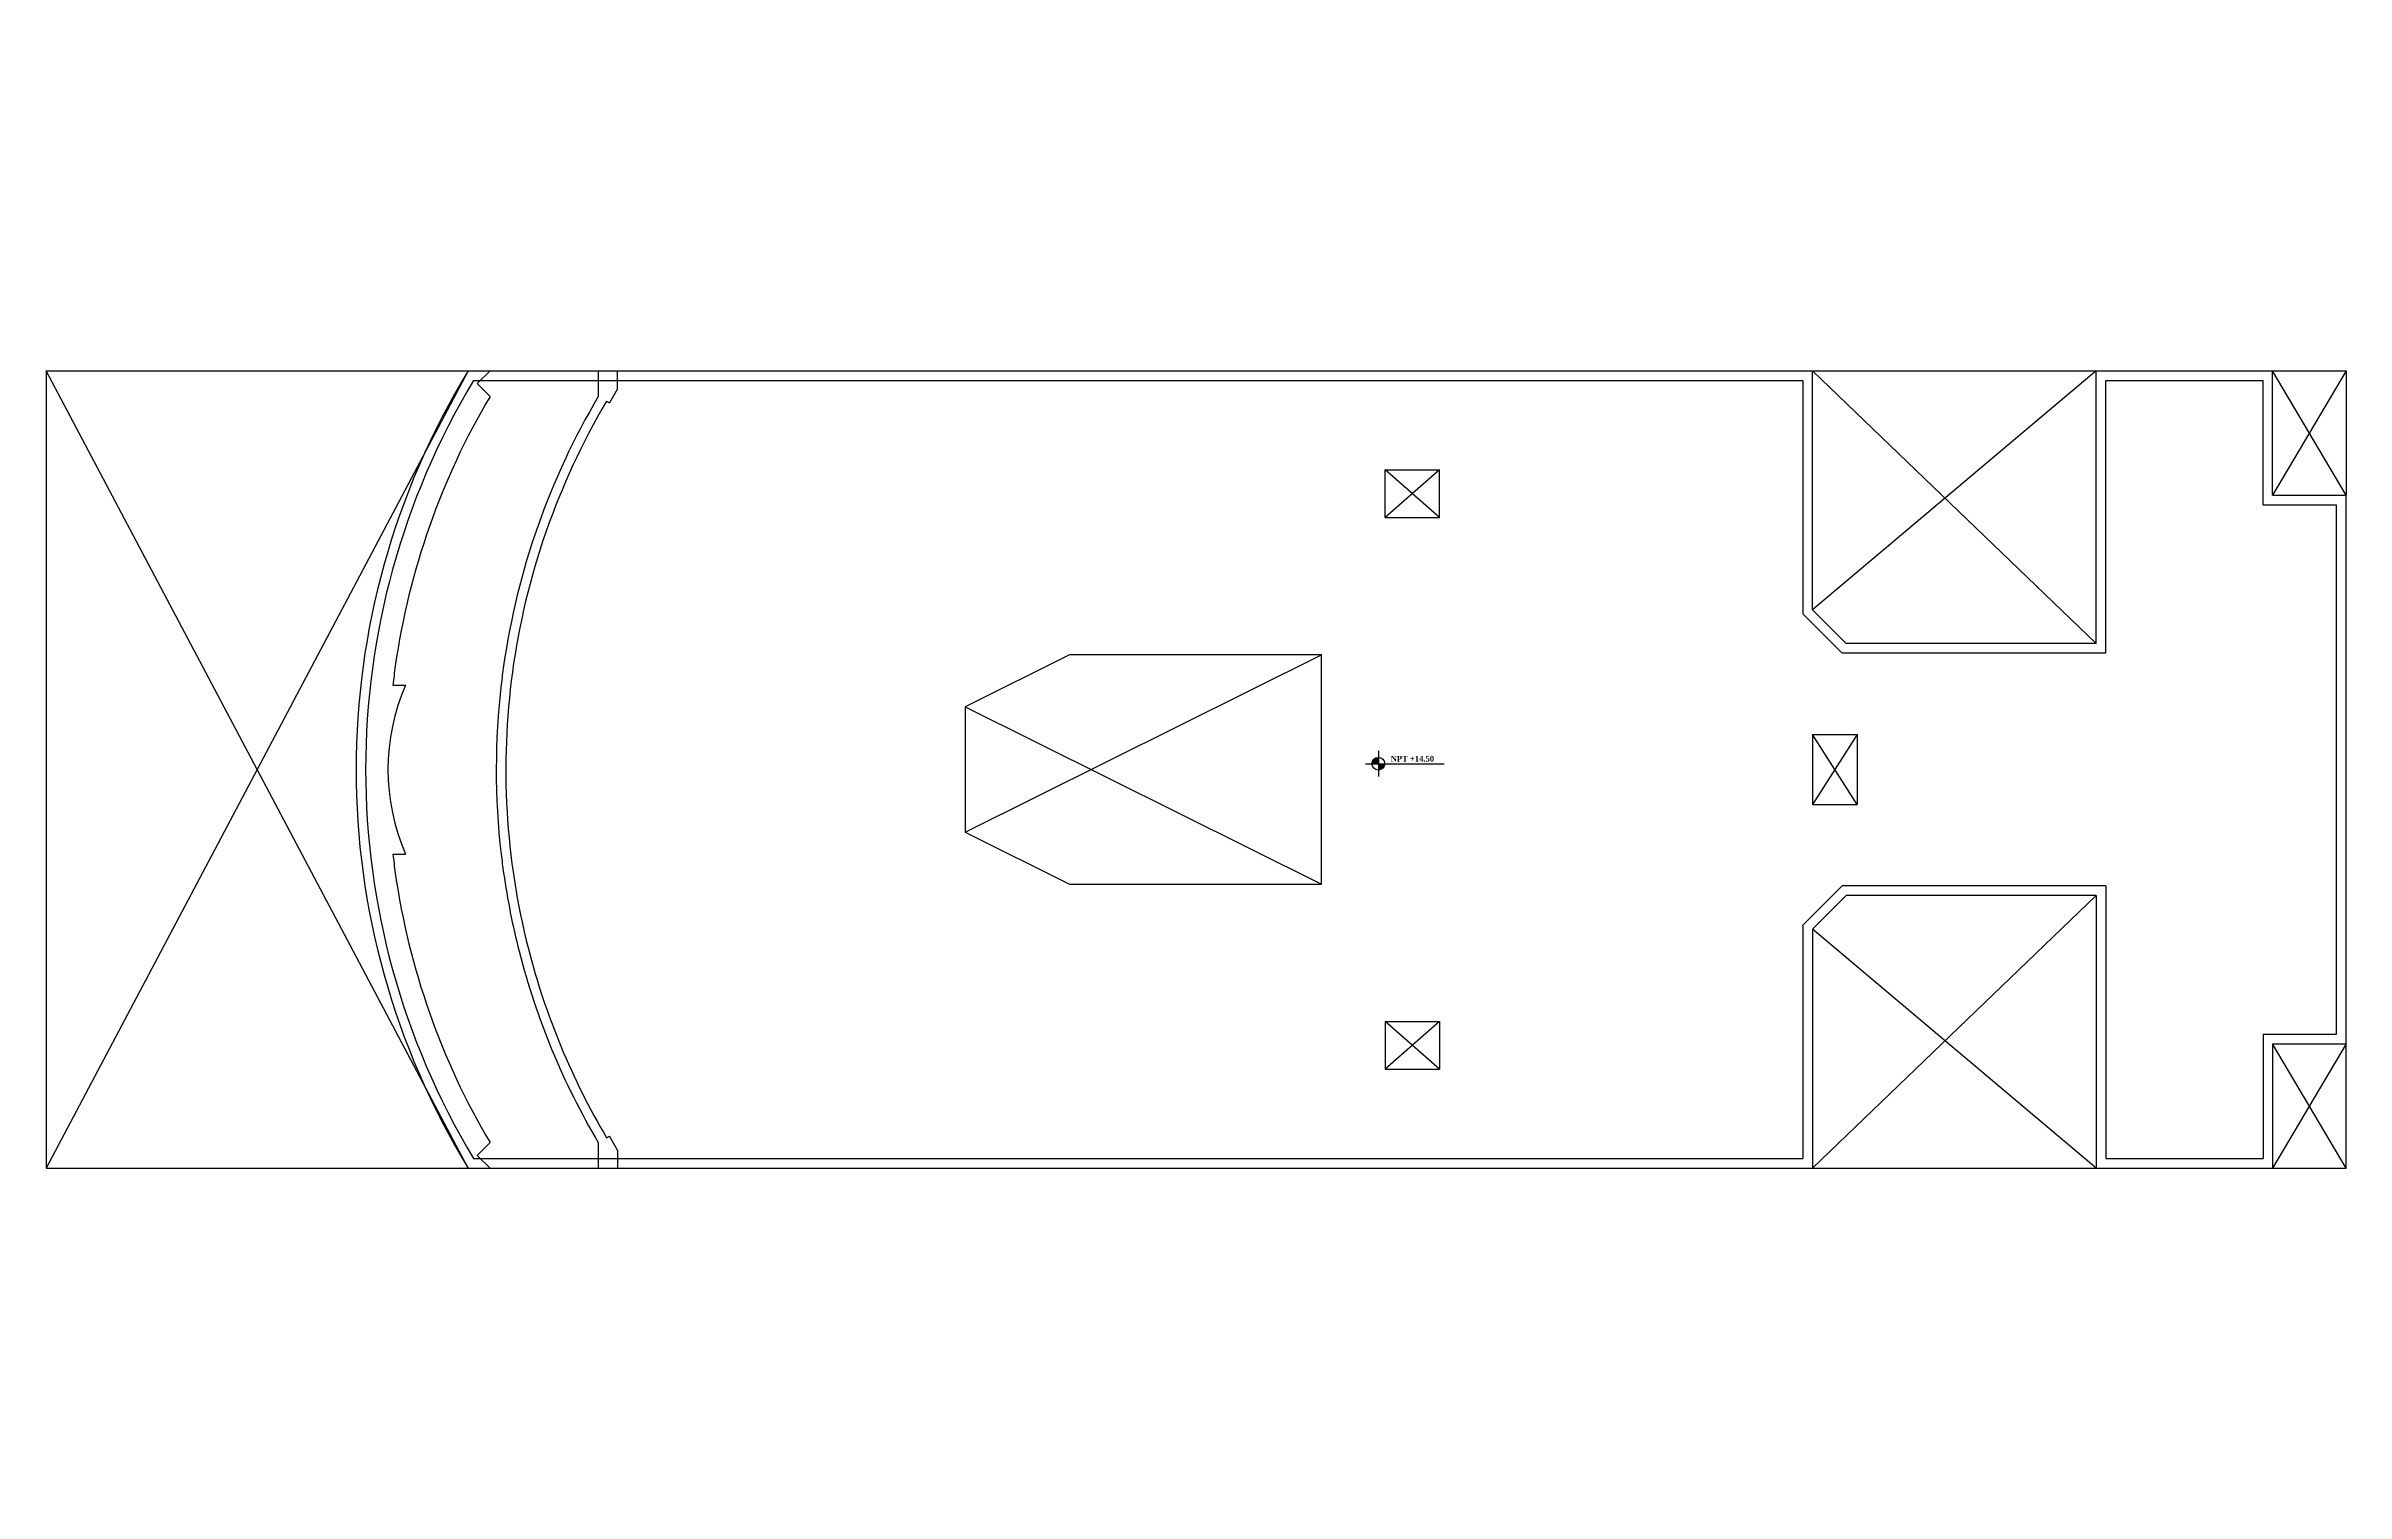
# Model space of a CAD drawing. Header units: millimetres. Extents: x 241.5 to 277.6, y 91.7 to 114.3.
import ezdxf

# ---------------------------------------------------------------- set-up
doc = ezdxf.new("R2010")
doc.units = ezdxf.units.MM
doc.linetypes.add('HIDDEN', pattern=[9.525, 6.35, -3.175])
for name, color, linetype in [('CORTE', 230, 'Continuous'), ('MUROS', 5, 'Continuous'), ('MUROS-BAJOS', 40, 'Continuous'), ('pisos', 8, 'Continuous'), ('PROYECCIONES', 6, 'HIDDEN'), ('TEXTOS', 4, 'Continuous')]:
    doc.layers.add(name, color=color, linetype=linetype)
doc.styles.add('TMR 3.5 mm Negrita', font='timesbd.ttf', dxfattribs={"height": 0.0889})

msp = doc.modelspace()

# ---------------------------------------------------------------- hatches: boundary and pattern name
at = {"layer": 'TEXTOS', "ltscale": 0.05}
h = msp.add_hatch(color=256, dxfattribs=at)
h.paths.add_polyline_path([(262.437, 103.194, 0.414214), (262.337, 103.094), (262.437, 103.094)])
h.paths.add_polyline_path([(262.537, 103.094), (262.437, 103.094), (262.437, 102.994, 0.414214)])

# ---------------------------------------------------------------- linework, layer by layer
at = {"layer": 'CORTE'}
for p, q in [((248.167, 109.253), (269.243, 109.253)), ((248.251, 109.103), (269.093, 109.103)), ((250.208, 108.853), (250.208, 109.253)), ((250.508, 108.973), (250.381, 108.753)), ((250.508, 108.973), (250.508, 109.253)), ((269.093, 109.103), (269.093, 105.446)), ((269.243, 105.508), (269.243, 109.253)), ((273.693, 104.978), (273.693, 109.253)), ((273.693, 109.253), (276.458, 109.253)), ((273.843, 104.828), (273.843, 109.103)), ((273.843, 109.103), (276.308, 109.103)), ((276.308, 107.153), (276.308, 109.103)), ((276.458, 107.303), (276.458, 109.253)), ((250.337, 108.777), (250.381, 108.753)), ((262.543, 107.703), (263.393, 107.703)), ((262.543, 106.953), (262.543, 107.703)), ((263.393, 106.953), (263.393, 107.703)), ((276.308, 107.153), (277.458, 107.153)), ((276.458, 107.303), (277.608, 107.303)), ((277.458, 98.853), (277.458, 107.153)), ((277.608, 98.703), (277.608, 107.303)), ((262.543, 106.953), (263.393, 106.953)), ((269.711, 104.828), (269.093, 105.446)), ((269.695, 105.057), (269.271, 105.481)), ((269.695, 105.057), (269.773, 104.978)), ((273.693, 104.978), (269.773, 104.978)), ((273.843, 104.828), (269.711, 104.828)), ((269.243, 103.553), (269.943, 103.553)), ((269.243, 103.553), (269.243, 102.453)), ((269.943, 103.553), (269.943, 102.453)), ((269.243, 102.453), (269.943, 102.453)), ((269.711, 101.178), (269.093, 100.561)), ((269.773, 101.028), (269.271, 100.526)), ((273.843, 101.178), (269.711, 101.178)), ((273.693, 101.028), (269.773, 101.028)), ((273.693, 101.028), (273.693, 96.753)), ((273.843, 101.178), (273.843, 96.903)), ((269.093, 100.561), (269.093, 96.903)), ((269.243, 100.499), (269.243, 96.753)), ((262.543, 99.053), (262.543, 98.303)), ((262.543, 99.053), (263.393, 99.053)), ((263.393, 99.053), (263.393, 98.303)), ((276.308, 98.853), (276.308, 96.903)), ((276.308, 98.853), (277.458, 98.853)), ((276.458, 98.703), (276.458, 96.753)), ((276.458, 98.703), (277.608, 98.703)), ((262.543, 98.303), (263.393, 98.303)), ((250.208, 96.753), (250.208, 97.153)), ((250.338, 97.228), (250.381, 97.253)), ((250.508, 97.034), (250.381, 97.253)), ((250.508, 97.034), (250.508, 96.753)), ((248.166, 96.753), (269.243, 96.753)), ((248.251, 96.903), (269.093, 96.903)), ((250.208, 96.753), (269.243, 96.753)), ((273.693, 96.753), (276.458, 96.753)), ((273.843, 96.903), (276.308, 96.903)), ((274.893, 96.753), (276.458, 96.753))]:
    msp.add_line(p, q, dxfattribs=at)
msp.add_lwpolyline([(261.543, 104.803), (257.593, 104.803), (255.959, 103.988), (255.959, 102.019), (257.593, 101.203), (261.543, 101.203), (261.543, 104.803), (261.543, 104.803)], dxfattribs=at)
for centre, radius, start, end in [((260.102, 103.003), 11.345, 187.7254, 187.7254), ((258.404, 103.003), 11.995, 148.5933, 211.4015), ((258.404, 103.003), 11.845, 148.9995, 210.9952), ((260.102, 103.003), 11.495, 149.4069, 171.8728), ((260.102, 103.003), 11.345, 149.4069, 172.2746), ((260.102, 103.003), 11.495, 171.8728, 173.3807), ((260.102, 103.003), 11.495, 173.2928, 186.6193), ((260.102, 103.003), 11.345, 172.2746, 194.3559), ((260.102, 103.003), 11.495, 186.6193, 188.1272), ((260.102, 103.003), 11.495, 188.1272, 194.3559), ((260.102, 103.003), 11.495, 194.3559, 210.5931), ((260.102, 103.003), 11.345, 194.3559, 210.6009)]:
    msp.add_arc(centre, radius, start, end, dxfattribs=at)
at = {"layer": 'MUROS'}
for p, q in [((248.308, 109.056), (248.509, 109.254)), ((248.308, 109.056), (248.509, 108.854)), ((269.243, 105.508), (269.271, 105.481)), ((246.986, 104.328), (247.186, 104.328)), ((246.986, 101.678), (247.186, 101.678)), ((269.243, 100.499), (269.271, 100.526)), ((248.308, 96.951), (248.509, 97.153)), ((248.308, 96.951), (248.509, 96.753))]:
    msp.add_line(p, q, dxfattribs=at)
at = {"layer": 'MUROS', "ltscale": 0.05}
for start, end in [(171.8728, 173.3807), (186.6193, 188.1272)]:
    msp.add_arc((258.404, 103.003), 11.495, start, end, dxfattribs=at)
at = {"layer": 'MUROS-BAJOS', "ltscale": 0.05}
msp.add_arc((258.404, 103.003), 11.495, 149.4069, 171.8728, dxfattribs=at)
at = {"layer": 'MUROS-BAJOS'}
for centre, radius, start, end in [((250.221, 103.003), 3.312, 156.4151, 203.5849), ((258.404, 103.003), 11.495, 188.1272, 210.5931)]:
    msp.add_arc(centre, radius, start, end, dxfattribs=at)
at = {"layer": 'pisos'}
for p, q in [((241.548, 109.253), (250.208, 109.253)), ((241.548, 109.253), (241.548, 96.753)), ((241.548, 96.753), (250.208, 96.753))]:
    msp.add_line(p, q, dxfattribs=at)
at = {"layer": 'pisos', "ltscale": 0.05}
for p, q in [((269.243, 109.253), (273.693, 109.253)), ((276.458, 109.253), (277.608, 109.253)), ((277.608, 109.253), (277.608, 107.303)), ((277.608, 96.753), (277.608, 98.703)), ((269.243, 96.753), (273.693, 96.753)), ((276.458, 96.753), (277.608, 96.753))]:
    msp.add_line(p, q, dxfattribs=at)
at = {"layer": 'PROYECCIONES', "linetype": 'Continuous', "ltscale": 0.05}
for p, q in [((248.166, 96.753), (241.548, 109.253)), ((248.167, 109.253), (241.548, 96.753)), ((273.693, 104.978), (269.243, 109.253)), ((273.693, 109.253), (269.243, 105.508)), ((277.608, 107.303), (276.458, 109.253)), ((277.608, 109.253), (276.458, 107.303)), ((263.393, 106.953), (262.543, 107.703)), ((263.393, 107.703), (262.543, 106.953)), ((255.959, 102.019), (261.543, 104.803)), ((255.959, 103.988), (261.543, 101.203)), ((269.943, 103.553), (269.243, 102.453)), ((269.943, 102.453), (269.243, 103.553)), ((273.693, 101.028), (269.243, 96.753)), ((273.693, 96.753), (269.243, 100.499)), ((263.393, 98.303), (262.543, 99.053)), ((263.393, 99.053), (262.543, 98.303)), ((277.608, 98.703), (276.458, 96.753)), ((277.608, 96.753), (276.458, 98.703))]:
    msp.add_line(p, q, dxfattribs=at)
at = {"layer": 'TEXTOS'}
for p, q in [((262.437, 103.294), (262.437, 103.094)), ((262.237, 103.094), (263.468, 103.094)), ((262.437, 103.094), (262.437, 102.894))]:
    msp.add_line(p, q, dxfattribs=at)
msp.add_circle((262.437, 103.094), 0.1, dxfattribs=at)

# ---------------------------------------------------------------- texts
at = {"layer": 'TEXTOS', "insert": (262.63, 103.217), "char_height": 0.0889, "width": 0.82, "attachment_point": 1, "style": 'TMR 3.5 mm Negrita'}
msp.add_mtext('NPT +14.50', dxfattribs=at)

doc.saveas('drawing.dxf')
